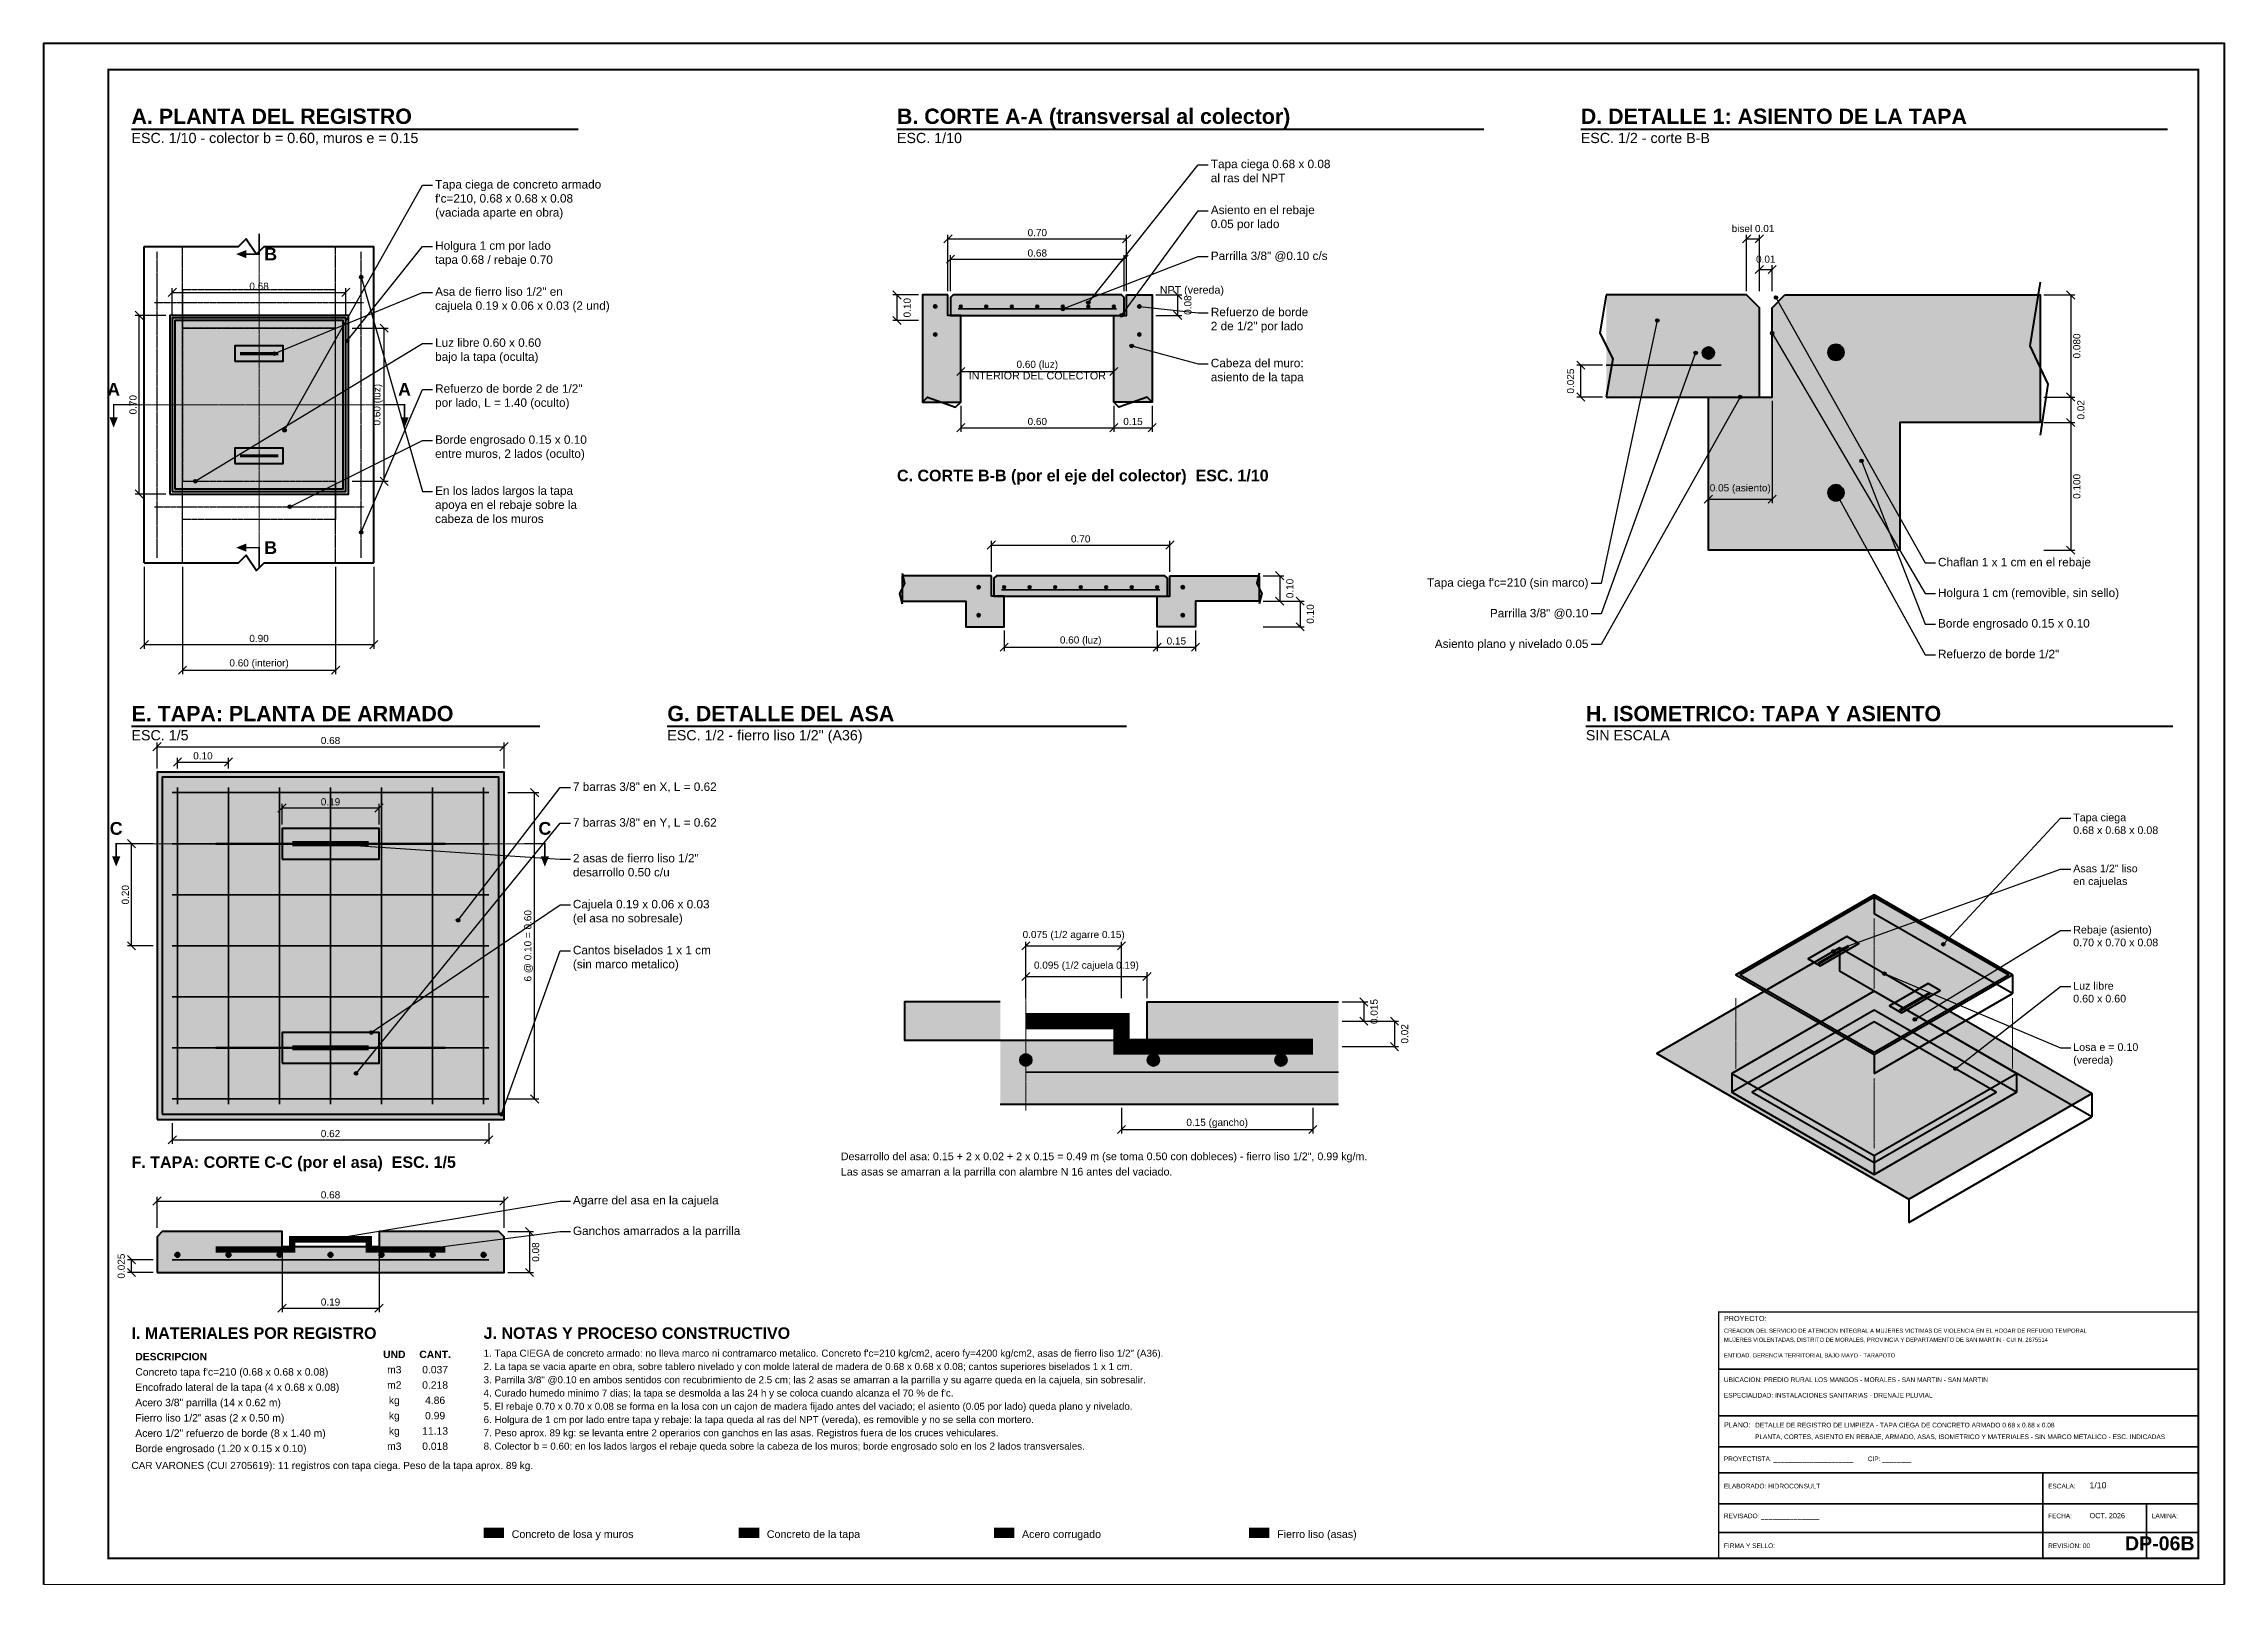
# Paper-space layout 'DP-06B' of a CAD drawing. Header units: metres, sheet in millimetres. Extents: x 0 to 841, y 0 to 594.
# The model-space entities are those that its viewports show. They can reach past a viewport. Long polylines and large blocks are cut down to what shows.
import ezdxf
from ezdxf.enums import TextEntityAlignment as Align

# ---------------------------------------------------------------- set-up
doc = ezdxf.new("R2010")
doc.units = ezdxf.units.M
doc.header["$LTSCALE"] = 0.25
doc.linetypes.add('CENTER', pattern=[5.08, 3.175, -0.635, 0.635, -0.635])
doc.linetypes.add('DASHED', pattern=[1.524, 1.27, -0.254])
for name, color, linetype, lineweight in [('ACERO', 1, 'CONTINUOUS', 35), ('ACERO_LISO', 30, 'Continuous', 40), ('ACERO_OCULTO', 1, 'DASHED', 25), ('CONCRETO', 250, 'CONTINUOUS', 50), ('CONCRETO_ACHURADO', 253, 'Continuous', 13), ('CORTE', 1, 'Continuous', 35), ('COTAS', 94, 'CONTINUOUS', 18), ('EJES', 1, 'CENTER', 18), ('MARCO', 7, 'CONTINUOUS', 50), ('NOTAS_LLAMADA', 30, 'Continuous', 25), ('OCULTO', 8, 'DASHED', 25), ('ROTULO', 7, 'CONTINUOUS', 35), ('TAPA', 8, 'Continuous', 50), ('TEXTO', 7, 'Continuous', 25), ('TITULOS', 160, 'CONTINUOUS', 35)]:
    doc.layers.add(name, color=color, linetype=linetype, lineweight=lineweight)
doc.layers.add('ROTULO-TEXTO', color=7, linetype='CONTINUOUS')
doc.styles.add('ARIAL', font='arial.ttf')
doc.styles.add('ARIALB', font='arialbd.ttf')
doc.styles.get("Standard").update_dxf_attribs({"font": 'arial.ttf'})
doc.styles.add('TITULOS', font='arialbd.ttf')

psp = doc.layouts.new('DP-06B')

msp = doc.modelspace()

# ---------------------------------------------------------------- texts
at = {"layer": 'CORTE', "style": 'ARIALB'}
for p in [(349196.8306, 9281644.9186), (349196.8306, 9281643.787)]:
    msp.add_text('B', height=0.0492, dxfattribs=at).set_placement(p, align=Align.MIDDLE_LEFT)
for s, p in [('A', (349196.25, 9281644.3577)), ('A', (349197.3718, 9281644.3577)), ('C', (349196.2598, 9281642.6652)), ('C', (349197.913, 9281642.6652))]:
    msp.add_text(s, height=0.0492, dxfattribs=at).set_placement(p, align=Align.BOTTOM_CENTER)
at = {"layer": 'COTAS', "color": 7, "attachment_point": 5, "style": 'ARIAL'}
for s, insert, char_height in [('bisel 0.01', (349202.5722, 9281645.017), 0.02755), ('0.70', (349199.8121, 9281645.0012), 0.02755), ('0.68', (349199.8121, 9281644.9225), 0.02755), ('0.01', (349202.6214, 9281644.8989), 0.02755), ('0.68', (349196.8109, 9281644.7946), 0.02755), ('0.60 (luz)', (349199.8121, 9281644.4895), 0.02755), ('0.60', (349199.8121, 9281644.2731), 0.02755), ('0.15', (349200.1811, 9281644.2731), 0.02755), ('0.05 (asiento)', (349202.523, 9281644.0133), 0.027552), ('0.70', (349199.9794, 9281643.8204), 0.02755), ('0.90', (349196.8109, 9281643.4367), 0.02755), ('0.60 (luz)', (349199.9794, 9281643.4268), 0.02755), ('0.15', (349200.3484, 9281643.4268), 0.02755), ('0.60 (interior)', (349196.8109, 9281643.3383), 0.027552), ('0.68', (349197.0864, 9281643.0431), 0.02755), ('0.10', (349196.5944, 9281642.984), 0.02755), ('0.19', (349197.0864, 9281642.8069), 0.02755), ('0.075 (1/2 agarre 0.15)', (349199.9523, 9281642.2913), 0.027552), ('0.095 (1/2 cajuela 0.19)', (349200.0015, 9281642.1732), 0.027552), ('0.15 (gancho)', (349200.5058, 9281641.5671), 0.027552), ('0.62', (349197.0864, 9281641.5277), 0.02755), ('0.68', (349197.0864, 9281641.2915), 0.02755), ('0.19', (349197.0864, 9281640.8783), 0.02755)]:
    msp.add_mtext(s, dxfattribs=dict(at, insert=insert, char_height=char_height))
at = {"layer": 'COTAS', "color": 7, "attachment_point": 5, "rotation": 90, "style": 'ARIAL'}
for s, insert, char_height in [('0.10', (349199.3102, 9281644.7119), 0.02755), ('0.08', (349200.3926, 9281644.7218), 0.02755), ('0.080', (349203.8209, 9281644.5643), 0.02755), ('0.025', (349201.8686, 9281644.429), 0.02755), ('0.70', (349196.3248, 9281644.338), 0.02755), ('0.60 (luz)', (349197.2694, 9281644.338), 0.02755), ('0.02', (349203.8366, 9281644.3183), 0.02755), ('0.100', (349203.8209, 9281644.0231), 0.02755), ('0.10', (349200.7862, 9281643.6295), 0.02755), ('0.10', (349200.865, 9281643.5311), 0.02755), ('0.20', (349196.2953, 9281642.4487), 0.02755), ('6 @ 0.10 = 0.60', (349197.85, 9281642.2519), 0.027552), ('0.015', (349201.111, 9281641.9985), 0.02755), ('0.02', (349201.229, 9281641.9124), 0.02755), ('0.08', (349197.8775, 9281641.0711), 0.02755), ('0.025', (349196.2795, 9281641.017), 0.02755)]:
    msp.add_mtext(s, dxfattribs=dict(at, insert=insert, char_height=char_height))
at = {"layer": 'ROTULO-TEXTO'}
for s, height, p in [('CREACION DEL SERVICIO DE ATENCION INTEGRAL A MUJERES VICTIMAS DE VIOLENCIA EN EL HOGAR DE REFUGIO TEMPORAL', 0.016, (349202.46, 9281640.76)), ('PROYECTO:', 0.02, (349202.46, 9281640.805)), ('MUJERES VIOLENTADAS, DISTRITO DE MORALES, PROVINCIA Y DEPARTAMENTO DE SAN MARTIN - CUI N. 2675514', 0.016, (349202.46, 9281640.725)), ('ENTIDAD: GERENCIA TERRITORIAL BAJO MAYO - TARAPOTO', 0.016, (349202.46, 9281640.665)), ('UBICACION: PREDIO RURAL LOS MANGOS - MORALES - SAN MARTIN - SAN MARTIN', 0.018, (349202.46, 9281640.57)), ('ESPECIALIDAD: INSTALACIONES SANITARIAS - DRENAJE PLUVIAL', 0.018, (349202.46, 9281640.51)), ('PLANO:', 0.02, (349202.46, 9281640.395)), ('DETALLE DE REGISTRO DE LIMPIEZA - TAPA CIEGA DE CONCRETO ARMADO 0.68 x 0.68 x 0.08', 0.018146, (349202.58, 9281640.395)), ('PLANTA, CORTES, ASIENTO EN REBAJE, ARMADO, ASAS, ISOMETRICO Y MATERIALES - SIN MARCO METALICO - ESC. INDICADAS', 0.018, (349202.58, 9281640.35)), ('PROYECTISTA: ______________________        CIP: ________', 0.018, (349202.46, 9281640.265)), ('ELABORADO: HIDROCONSULT', 0.018, (349202.46, 9281640.16)), ('ESCALA:', 0.018, (349203.71, 9281640.16)), ('1/10', 0.024, (349203.87, 9281640.16)), ('REVISADO: ________________', 0.018, (349202.46, 9281640.045)), ('FECHA:', 0.018, (349203.71, 9281640.045)), ('OCT. 2026', 0.02, (349203.87, 9281640.045)), ('LAMINA:', 0.018, (349204.11, 9281640.045)), ('FIRMA Y SELLO:', 0.018, (349202.46, 9281639.93)), ('REVISION: 00', 0.018, (349203.71, 9281639.93))]:
    msp.add_text(s, height=height, dxfattribs=at).set_placement(p)
at = {"layer": 'TEXTO'}
for s, height, style, p in [('NPT (vereda)', 0.02952, 'ARIAL', (349200.2844, 9281644.766)), ('Desarrollo del asa: 0.15 + 2 x 0.02 + 2 x 0.15 = 0.49 m (se toma 0.50 con dobleces) - fierro liso 1/2", 0.99 kg/m.', 0.02952, 'ARIAL', (349199.0544, 9281641.4254)), ('Las asas se amarran a la parrilla con alambre N 16 antes del vaciado.', 0.02952, 'ARIAL', (349199.0544, 9281641.3663)), ('DESCRIPCION', 0.028536, 'ARIALB', (349196.3336, 9281640.6539)), ('1. Tapa CIEGA de concreto armado: no lleva marco ni contramarco metalico. Concreto f\'c=210 kg/cm2, acero fy=4200 kg/cm2, asas de fierro liso 1/2" (A36).', 0.02706, 'ARIAL', (349197.6768, 9281640.6677)), ("Concreto tapa f'c=210 (0.68 x 0.68 x 0.08)", 0.028536, 'ARIAL', (349196.3336, 9281640.5949)), ('3. Parrilla 3/8" @0.10 en ambos sentidos con recubrimiento de 2.5 cm; las 2 asas se amarran a la parrilla y su agarre queda en la cajuela, sin sobresalir.', 0.02706, 'ARIAL', (349197.6768, 9281640.5653)), ('2. La tapa se vacia aparte en obra, sobre tablero nivelado y con molde lateral de madera de 0.68 x 0.68 x 0.08; cantos superiores biselados 1 x 1 cm.', 0.02706, 'ARIAL', (349197.6768, 9281640.6165)), ('Acero 3/8" parrilla (14 x 0.62 m)', 0.028536, 'ARIAL', (349196.3336, 9281640.4768)), ('Encofrado lateral de la tapa (4 x 0.68 x 0.08)', 0.028536, 'ARIAL', (349196.3336, 9281640.5358)), ("4. Curado humedo minimo 7 dias; la tapa se desmolda a las 24 h y se coloca cuando alcanza el 70 % de f'c.", 0.02706, 'ARIAL', (349197.6768, 9281640.5142)), ('5. El rebaje 0.70 x 0.70 x 0.08 se forma en la losa con un cajon de madera fijado antes del vaciado; el asiento (0.05 por lado) queda plano y nivelado.', 0.02706, 'ARIAL', (349197.6768, 9281640.463)), ('Fierro liso 1/2" asas (2 x 0.50 m)', 0.028536, 'ARIAL', (349196.3336, 9281640.4177)), ('6. Holgura de 1 cm por lado entre tapa y rebaje: la tapa queda al ras del NPT (vereda), es removible y no se sella con mortero.', 0.02706, 'ARIAL', (349197.6768, 9281640.4118)), ('Acero 1/2" refuerzo de borde (8 x 1.40 m)', 0.028536, 'ARIAL', (349196.3336, 9281640.3587)), ('Borde engrosado (1.20 x 0.15 x 0.10)', 0.028536, 'ARIAL', (349196.3336, 9281640.2997)), ('8. Colector b = 0.60: en los lados largos el rebaje queda sobre la cabeza de los muros; borde engrosado solo en los 2 lados transversales.', 0.02706, 'ARIAL', (349197.6768, 9281640.3095)), ('7. Peso aprox. 89 kg: se levanta entre 2 operarios con ganchos en las asas. Registros fuera de los cruces vehiculares.', 0.02706, 'ARIAL', (349197.6768, 9281640.3607)), ('CAR VARONES (CUI 2705619): 11 registros con tapa ciega. Peso de la tapa aprox. 89 kg.', 0.027552, 'ARIAL', (349196.3189, 9281640.2347)), ('Concreto de losa y muros', 0.02952, 'ARIAL', (349197.785, 9281639.969)), ('Concreto de la tapa', 0.02952, 'ARIAL', (349198.769, 9281639.969)), ('Acero corrugado', 0.02952, 'ARIAL', (349199.753, 9281639.969)), ('Fierro liso (asas)', 0.02952, 'ARIAL', (349200.737, 9281639.969))]:
    msp.add_text(s, height=height, dxfattribs=dict(at, style=style)).set_placement(p)
for s, height, style, p in [('INTERIOR DEL COLECTOR', 0.02952, 'ARIAL', (349199.8121, 9281644.4266)), ('UND', 0.02854, 'ARIALB', (349197.3324, 9281640.6539)), ('CANT.', 0.02854, 'ARIALB', (349197.4898, 9281640.6539)), ('m3', 0.02854, 'ARIAL', (349197.3324, 9281640.5949)), ('0.037', 0.02854, 'ARIAL', (349197.4898, 9281640.5949)), ('m2', 0.02854, 'ARIAL', (349197.3324, 9281640.5358)), ('kg', 0.02854, 'ARIAL', (349197.3324, 9281640.4768)), ('0.218', 0.02854, 'ARIAL', (349197.4898, 9281640.5358)), ('4.86', 0.02854, 'ARIAL', (349197.4898, 9281640.4768)), ('kg', 0.02854, 'ARIAL', (349197.3324, 9281640.4177)), ('0.99', 0.02854, 'ARIAL', (349197.4898, 9281640.4177)), ('m3', 0.02854, 'ARIAL', (349197.3324, 9281640.2997)), ('kg', 0.02854, 'ARIAL', (349197.3324, 9281640.3587)), ('0.018', 0.02854, 'ARIAL', (349197.4898, 9281640.2997)), ('11.13', 0.02854, 'ARIAL', (349197.4898, 9281640.3587))]:
    msp.add_text(s, height=height, dxfattribs=dict(at, style=style)).set_placement(p, align=Align.BOTTOM_CENTER)
at = {"layer": 'TEXTO', "style": 'ARIAL'}
for s, insert, char_height, width, attachment_point in [('Tapa ciega 0.68 x 0.08\\Pal ras del NPT', (349200.4812, 9281645.2824), 0.032472, 0.5904, 1), ("Tapa ciega de concreto armado\\Pf'c=210, 0.68 x 0.68 x 0.08\\P(vaciada aparte en obra)", (349197.4898, 9281645.2037), 0.032472, 0.7872, 1), ('Asiento en el rebaje\\P0.05 por lado', (349200.4812, 9281645.1053), 0.032472, 0.5904, 1), ('Holgura 1 cm por lado\\Ptapa 0.68 / rebaje 0.70', (349197.4898, 9281644.9676), 0.032472, 0.7872, 1), ('Parrilla 3/8" @0.10 c/s', (349200.4812, 9281644.9282), 0.032472, 0.5904, 1), ('Asa de fierro liso 1/2" en\\Pcajuela 0.19 x 0.06 x 0.03 (2 und)', (349197.4898, 9281644.7904), 0.032472, 0.7872, 1), ('Refuerzo de borde\\P2 de 1/2" por lado', (349200.4812, 9281644.7117), 0.032472, 0.5904, 1), ('Luz libre 0.60 x 0.60\\Pbajo la tapa (oculta)', (349197.4898, 9281644.5936), 0.032472, 0.7872, 1), ('Cabeza del muro:\\Pasiento de la tapa', (349200.4812, 9281644.5149), 0.032472, 0.5904, 1), ('Refuerzo de borde 2 de 1/2"\\Ppor lado, L = 1.40 (oculto)', (349197.4898, 9281644.4165), 0.032472, 0.7872, 1), ('Borde engrosado 0.15 x 0.10\\Pentre muros, 2 lados (oculto)', (349197.4898, 9281644.2197), 0.032472, 0.7872, 1), ('En los lados largos la tapa\\Papoya en el rebaje sobre la\\Pcabeza de los muros', (349197.4898, 9281644.0229), 0.032472, 0.7872, 1), ('Chaflan 1 x 1 cm en el rebaje', (349203.2856, 9281643.7474), 0.032472, 0.7872, 1), ("Tapa ciega f'c=210 (sin marco)", (349201.9375, 9281643.6687), 0.032472, 0.738, 3), ('Holgura 1 cm (removible, sin sello)', (349203.2856, 9281643.6293), 0.032472, 0.7872, 1), ('Parrilla 3/8" @0.10', (349201.9375, 9281643.5506), 0.032472, 0.738, 3), ('Asiento plano y nivelado 0.05', (349201.9375, 9281643.4325), 0.032472, 0.738, 3), ('Borde engrosado 0.15 x 0.10', (349203.2856, 9281643.5112), 0.032472, 0.7872, 1), ('Refuerzo de borde 1/2"', (349203.2856, 9281643.3932), 0.032472, 0.7872, 1), ('7 barras 3/8" en X, L = 0.62', (349198.0212, 9281642.8815), 0.032472, 0.8856, 1), ('Tapa ciega\\P0.68 x 0.68 x 0.08', (349203.8071, 9281642.7616), 0.02952, 0.492, 1), ('7 barras 3/8" en Y, L = 0.62', (349198.0212, 9281642.7437), 0.032472, 0.8856, 1), ('2 asas de fierro liso 1/2"\\Pdesarrollo 0.50 c/u', (349198.0212, 9281642.606), 0.032472, 0.8856, 1), ('Asas 1/2" liso\\Pen cajuelas', (349203.8071, 9281642.5648), 0.02952, 0.492, 1), ('Cajuela 0.19 x 0.06 x 0.03\\P(el asa no sobresale)', (349198.0212, 9281642.4288), 0.032472, 0.8856, 1), ('Rebaje (asiento)\\P0.70 x 0.70 x 0.08', (349203.8071, 9281642.3287), 0.02952, 0.492, 1), ('Cantos biselados 1 x 1 cm\\P(sin marco metalico)', (349198.0212, 9281642.2517), 0.032472, 0.8856, 1), ('Luz libre\\P0.60 x 0.60', (349203.8071, 9281642.1122), 0.02952, 0.492, 1), ('Losa e = 0.10\\P(vereda)', (349203.8071, 9281641.876), 0.02952, 0.492, 1), ('Agarre del asa en la cajuela', (349198.0212, 9281641.2874), 0.032472, 0.7872, 1), ('Ganchos amarrados a la parrilla', (349198.0212, 9281641.1693), 0.032472, 0.7872, 1)]:
    msp.add_mtext(s, dxfattribs=dict(at, insert=insert, char_height=char_height, width=width, attachment_point=attachment_point))
at = {"layer": 'TITULOS'}
for s, height, style, p in [('A. PLANTA DEL REGISTRO', 0.05904, 'ARIALB', (349196.3189, 9281645.4204)), ('B. CORTE A-A (transversal al colector)', 0.05904, 'ARIALB', (349199.2709, 9281645.4204)), ('D. DETALLE 1: ASIENTO DE LA TAPA', 0.05904, 'ARIALB', (349201.908, 9281645.4204)), ('ESC. 1/10 - colector b = 0.60, muros e = 0.15', 0.03936, 'ARIAL', (349196.3189, 9281645.3466)), ('ESC. 1/10', 0.03936, 'ARIAL', (349199.2709, 9281645.3466)), ('ESC. 1/2 - corte B-B', 0.03936, 'ARIAL', (349201.908, 9281645.3466)), ('C. CORTE B-B (por el eje del colector)  ESC. 1/10', 0.04428, 'ARIALB', (349199.2709, 9281644.0428)), ('E. TAPA: PLANTA DE ARMADO', 0.05904, 'ARIALB', (349196.3189, 9281643.1178)), ('G. DETALLE DEL ASA', 0.05904, 'ARIALB', (349198.3853, 9281643.1178)), ('H. ISOMETRICO: TAPA Y ASIENTO', 0.05904, 'ARIALB', (349201.9277, 9281643.1178)), ('ESC. 1/5', 0.03936, 'ARIAL', (349196.3189, 9281643.044)), ('ESC. 1/2 - fierro liso 1/2" (A36)', 0.03936, 'ARIAL', (349198.3853, 9281643.044)), ('SIN ESCALA', 0.03936, 'ARIAL', (349201.9277, 9281643.044)), ('F. TAPA: CORTE C-C (por el asa)  ESC. 1/5', 0.04428, 'ARIALB', (349196.3189, 9281641.3958)), ('I. MATERIALES POR REGISTRO', 0.04428, 'ARIALB', (349196.3189, 9281640.7366)), ('J. NOTAS Y PROCESO CONSTRUCTIVO', 0.04428, 'ARIALB', (349197.6768, 9281640.7366))]:
    msp.add_text(s, height=height, dxfattribs=dict(at, style=style)).set_placement(p)
at = {"layer": 'TITULOS', "style": 'TITULOS'}
msp.add_text('DP-06B', height=0.054, dxfattribs=at).set_placement((349204.275, 9281639.905), align=Align.BOTTOM_RIGHT)

# ---------------------------------------------------------------- blocks, each defined once
blk = doc.blocks.new('_OBLIQUE0')
at = {"color": 0, "linetype": 'BYBLOCK'}
blk.add_line((-0.5, -0.5), (0.5, 0.5), dxfattribs=at)

# ---------------------------------------------------------------- hatches: boundary and pattern name
at = {"layer": 'ACERO'}
h = msp.add_hatch(color=1, dxfattribs=at)
edge = h.paths.add_edge_path()
edge.add_arc((349199.4185, 9281644.7168), 0.00625, 0, 360)
h = msp.add_hatch(color=1, dxfattribs=at)
edge = h.paths.add_edge_path()
edge.add_arc((349199.5169, 9281644.7163), 0.00541, 0, 360)
h = msp.add_hatch(color=1, dxfattribs=at)
edge = h.paths.add_edge_path()
edge.add_arc((349199.6153, 9281644.7163), 0.00541, 0, 360)
h = msp.add_hatch(color=1, dxfattribs=at)
edge = h.paths.add_edge_path()
edge.add_arc((349199.7137, 9281644.7163), 0.00541, 0, 360)
h = msp.add_hatch(color=1, dxfattribs=at)
edge = h.paths.add_edge_path()
edge.add_arc((349199.8121, 9281644.7163), 0.00541, 0, 360)
h = msp.add_hatch(color=1, dxfattribs=at)
edge = h.paths.add_edge_path()
edge.add_arc((349199.9105, 9281644.7163), 0.00541, 0, 360)
h = msp.add_hatch(color=1, dxfattribs=at)
edge = h.paths.add_edge_path()
edge.add_arc((349200.0089, 9281644.7163), 0.00541, 0, 360)
h = msp.add_hatch(color=1, dxfattribs=at)
edge = h.paths.add_edge_path()
edge.add_arc((349200.1073, 9281644.7163), 0.00541, 0, 360)
h = msp.add_hatch(color=1, dxfattribs=at)
edge = h.paths.add_edge_path()
edge.add_arc((349200.2057, 9281644.7168), 0.00625, 0, 360)
h = msp.add_hatch(color=1, dxfattribs=at)
edge = h.paths.add_edge_path()
edge.add_arc((349199.4185, 9281644.6086), 0.00625, 0, 360)
h = msp.add_hatch(color=1, dxfattribs=at)
edge = h.paths.add_edge_path()
edge.add_arc((349200.2057, 9281644.6086), 0.00625, 0, 360)
h = msp.add_hatch(color=1, dxfattribs=at)
edge = h.paths.add_edge_path()
edge.add_arc((349202.4, 9281644.5373), 0.0234, 0, 360)
h = msp.add_hatch(color=1, dxfattribs=at)
edge = h.paths.add_edge_path()
edge.add_arc((349202.892, 9281644.5397), 0.0312, 0, 360)
h = msp.add_hatch(color=1, dxfattribs=at)
edge = h.paths.add_edge_path()
edge.add_arc((349202.892, 9281643.9985), 0.0312, 0, 360)
h = msp.add_hatch(color=1, dxfattribs=at)
edge = h.paths.add_edge_path()
edge.add_arc((349199.5858, 9281643.6344), 0.00625, 0, 360)
h = msp.add_hatch(color=1, dxfattribs=at)
edge = h.paths.add_edge_path()
edge.add_arc((349199.6842, 9281643.6339), 0.00541, 0, 360)
h = msp.add_hatch(color=1, dxfattribs=at)
edge = h.paths.add_edge_path()
edge.add_arc((349199.7826, 9281643.6339), 0.00541, 0, 360)
h = msp.add_hatch(color=1, dxfattribs=at)
edge = h.paths.add_edge_path()
edge.add_arc((349199.881, 9281643.6339), 0.00541, 0, 360)
h = msp.add_hatch(color=1, dxfattribs=at)
edge = h.paths.add_edge_path()
edge.add_arc((349199.9794, 9281643.6339), 0.00541, 0, 360)
h = msp.add_hatch(color=1, dxfattribs=at)
edge = h.paths.add_edge_path()
edge.add_arc((349200.0778, 9281643.6339), 0.00541, 0, 360)
h = msp.add_hatch(color=1, dxfattribs=at)
edge = h.paths.add_edge_path()
edge.add_arc((349200.1762, 9281643.6339), 0.00541, 0, 360)
h = msp.add_hatch(color=1, dxfattribs=at)
edge = h.paths.add_edge_path()
edge.add_arc((349200.2746, 9281643.6339), 0.00541, 0, 360)
h = msp.add_hatch(color=1, dxfattribs=at)
edge = h.paths.add_edge_path()
edge.add_arc((349200.373, 9281643.6344), 0.00625, 0, 360)
h = msp.add_hatch(color=1, dxfattribs=at)
edge = h.paths.add_edge_path()
edge.add_arc((349199.5858, 9281643.5262), 0.00625, 0, 360)
h = msp.add_hatch(color=1, dxfattribs=at)
edge = h.paths.add_edge_path()
edge.add_arc((349200.373, 9281643.5262), 0.00625, 0, 360)
h = msp.add_hatch(color=1, dxfattribs=at)
edge = h.paths.add_edge_path()
edge.add_arc((349199.7678, 9281641.8116), 0.0234, 0, 360)
h = msp.add_hatch(color=1, dxfattribs=at)
edge = h.paths.add_edge_path()
edge.add_arc((349200.2598, 9281641.8116), 0.0234, 0, 360)
h = msp.add_hatch(color=1, dxfattribs=at)
edge = h.paths.add_edge_path()
edge.add_arc((349200.7518, 9281641.8116), 0.0234, 0, 360)
h = msp.add_hatch(color=1, dxfattribs=at)
edge = h.paths.add_edge_path()
edge.add_arc((349196.496, 9281641.0603), 0.00937, 0, 360)
h = msp.add_hatch(color=1, dxfattribs=at)
edge = h.paths.add_edge_path()
edge.add_arc((349196.6928, 9281641.0603), 0.00937, 0, 360)
h = msp.add_hatch(color=1, dxfattribs=at)
edge = h.paths.add_edge_path()
edge.add_arc((349196.8896, 9281641.0603), 0.00937, 0, 360)
h = msp.add_hatch(color=1, dxfattribs=at)
edge = h.paths.add_edge_path()
edge.add_arc((349197.0864, 9281641.0603), 0.00937, 0, 360)
h = msp.add_hatch(color=1, dxfattribs=at)
edge = h.paths.add_edge_path()
edge.add_arc((349197.2832, 9281641.0603), 0.00937, 0, 360)
h = msp.add_hatch(color=1, dxfattribs=at)
edge = h.paths.add_edge_path()
edge.add_arc((349197.48, 9281641.0603), 0.00937, 0, 360)
h = msp.add_hatch(color=1, dxfattribs=at)
edge = h.paths.add_edge_path()
edge.add_arc((349197.6768, 9281641.0603), 0.00937, 0, 360)
at = {"layer": 'CONCRETO_ACHURADO'}
for color, points in [(254, [(349199.4677, 9281644.7611), (349199.3693, 9281644.7611), (349199.3693, 9281644.3478), (349199.5169, 9281644.3478), (349199.5169, 9281644.6824), (349199.4677, 9281644.6824)]), (253, [(349199.4775, 9281644.6824), (349200.1466, 9281644.6824), (349200.1466, 9281644.7513), (349200.1368, 9281644.7611), (349199.4874, 9281644.7611), (349199.4775, 9281644.7513)]), (254, [(349200.1565, 9281644.7611), (349200.2549, 9281644.7611), (349200.2549, 9281644.3478), (349200.1073, 9281644.3478), (349200.1073, 9281644.6824), (349200.1565, 9281644.6824)]), (253, [(349202.0064, 9281644.3675), (349202.5968, 9281644.3675), (349202.5968, 9281644.7119), (349202.5476, 9281644.7611), (349202.0064, 9281644.7611)]), (254, [(349202.6952, 9281644.7611), (349203.6792, 9281644.7611), (349203.6792, 9281644.2691), (349203.138, 9281644.2691), (349203.138, 9281643.7771), (349202.4, 9281643.7771), (349202.4, 9281644.3675), (349202.646, 9281644.3675), (349202.646, 9281644.7119)]), (253, [(349196.4763, 9281644.0034), (349197.1454, 9281644.0034), (349197.1454, 9281644.6726), (349196.4763, 9281644.6726)]), (254, [(349199.635, 9281643.6787), (349199.2906, 9281643.6787), (349199.2906, 9281643.5803), (349199.5366, 9281643.5803), (349199.5366, 9281643.4819), (349199.6842, 9281643.4819), (349199.6842, 9281643.6), (349199.635, 9281643.6)]), (253, [(349199.6448, 9281643.6), (349200.3139, 9281643.6), (349200.3139, 9281643.6689), (349200.3041, 9281643.6787), (349199.6546, 9281643.6787), (349199.6448, 9281643.6689)]), (254, [(349200.3238, 9281643.6787), (349200.6682, 9281643.6787), (349200.6682, 9281643.5803), (349200.4222, 9281643.5803), (349200.4222, 9281643.4819), (349200.2746, 9281643.4819), (349200.2746, 9281643.6), (349200.3238, 9281643.6)]), (253, [(349196.4173, 9281641.5828), (349197.7555, 9281641.5828), (349197.7555, 9281642.921), (349196.4173, 9281642.921)]), (253, [(349203.0396, 9281641.8323), (349203.5727, 9281642.1401), (349203.0396, 9281642.4479), (349202.5065, 9281642.1401)]), (254, [(349203.1729, 9281641.2756), (349203.8785, 9281641.683), (349202.9063, 9281642.2442), (349202.2007, 9281641.8369)]), (253, [(349199.6694, 9281642.0354), (349199.3004, 9281642.0354), (349199.3004, 9281641.8878), (349200.2352, 9281641.8878), (349200.2352, 9281642.0354), (349200.9732, 9281642.0354), (349200.9732, 9281641.6418), (349199.6694, 9281641.6418)]), (252, [(349203.0396, 9281641.4431), (349203.5884, 9281641.7599), (349203.0396, 9281642.0768), (349202.4908, 9281641.7599)]), (253, [(349196.4173, 9281640.9924), (349197.7555, 9281640.9924), (349197.7555, 9281641.1302), (349197.7358, 9281641.1498), (349197.2734, 9281641.1498), (349197.2734, 9281641.0908), (349196.8994, 9281641.0908), (349196.8994, 9281641.1498), (349196.437, 9281641.1498), (349196.4173, 9281641.1302)])]:
    msp.add_hatch(color=color, dxfattribs=at).paths.add_polyline_path(points)
at = {"layer": 'NOTAS_LLAMADA'}
h = msp.add_hatch(color=30, dxfattribs=at)
edge = h.paths.add_edge_path()
edge.add_arc((349197.2045, 9281644.83), 0.00689, 0, 360)
h = msp.add_hatch(color=30, dxfattribs=at)
edge = h.paths.add_edge_path()
edge.add_arc((349199.9105, 9281644.707), 0.00689, 0, 360)
h = msp.add_hatch(color=30, dxfattribs=at)
edge = h.paths.add_edge_path()
edge.add_arc((349200.0089, 9281644.7316), 0.00689, 0, 360)
h = msp.add_hatch(color=30, dxfattribs=at)
edge = h.paths.add_edge_path()
edge.add_arc((349200.2057, 9281644.7168), 0.00689, 0, 360)
h = msp.add_hatch(color=30, dxfattribs=at)
edge = h.paths.add_edge_path()
edge.add_arc((349202.6608, 9281644.7513), 0.00689, 0, 360)
h = msp.add_hatch(color=30, dxfattribs=at)
edge = h.paths.add_edge_path()
edge.add_arc((349200.1368, 9281644.6824), 0.00689, 0, 360)
h = msp.add_hatch(color=30, dxfattribs=at)
edge = h.paths.add_edge_path()
edge.add_arc((349202.2032, 9281644.6627), 0.00689, 0, 360)
h = msp.add_hatch(color=30, dxfattribs=at)
edge = h.paths.add_edge_path()
edge.add_arc((349202.646, 9281644.6135), 0.00689, 0, 360)
h = msp.add_hatch(color=30, dxfattribs=at)
edge = h.paths.add_edge_path()
edge.add_arc((349196.8699, 9281644.5348), 0.00689, 0, 360)
h = msp.add_hatch(color=30, dxfattribs=at)
edge = h.paths.add_edge_path()
edge.add_arc((349197.1504, 9281644.584), 0.00689, 0, 360)
h = msp.add_hatch(color=30, dxfattribs=at)
edge = h.paths.add_edge_path()
edge.add_arc((349200.1762, 9281644.5643), 0.00689, 0, 360)
h = msp.add_hatch(color=30, dxfattribs=at)
edge = h.paths.add_edge_path()
edge.add_arc((349202.3508, 9281644.5373), 0.00689, 0, 360)
h = msp.add_hatch(color=30, dxfattribs=at)
edge = h.paths.add_edge_path()
edge.add_arc((349202.523, 9281644.3675), 0.00689, 0, 360)
h = msp.add_hatch(color=30, dxfattribs=at)
edge = h.paths.add_edge_path()
edge.add_arc((349196.9093, 9281644.2396), 0.00689, 0, 360)
h = msp.add_hatch(color=30, dxfattribs=at)
edge = h.paths.add_edge_path()
edge.add_arc((349202.9904, 9281644.1215), 0.00689, 0, 360)
h = msp.add_hatch(color=30, dxfattribs=at)
edge = h.paths.add_edge_path()
edge.add_arc((349196.5649, 9281644.0428), 0.00689, 0, 360)
h = msp.add_hatch(color=30, dxfattribs=at)
edge = h.paths.add_edge_path()
edge.add_arc((349196.929, 9281643.9444), 0.00689, 0, 360)
h = msp.add_hatch(color=30, dxfattribs=at)
edge = h.paths.add_edge_path()
edge.add_arc((349202.892, 9281643.9985), 0.00689, 0, 360)
h = msp.add_hatch(color=30, dxfattribs=at)
edge = h.paths.add_edge_path()
edge.add_arc((349197.2045, 9281643.846), 0.00689, 0, 360)
h = msp.add_hatch(color=30, dxfattribs=at)
edge = h.paths.add_edge_path()
edge.add_arc((349197.0864, 9281642.6455), 0.00689, 0, 360)
h = msp.add_hatch(color=30, dxfattribs=at)
edge = h.paths.add_edge_path()
edge.add_arc((349197.5784, 9281642.3503), 0.00689, 0, 360)
h = msp.add_hatch(color=30, dxfattribs=at)
edge = h.paths.add_edge_path()
edge.add_arc((349203.3062, 9281642.2578), 0.00689, 0, 360)
h = msp.add_hatch(color=30, dxfattribs=at)
edge = h.paths.add_edge_path()
edge.add_arc((349202.8828, 9281642.2307), 0.00689, 0, 360)
h = msp.add_hatch(color=30, dxfattribs=at)
edge = h.paths.add_edge_path()
edge.add_arc((349203.0788, 9281642.1447), 0.00689, 0, 360)
h = msp.add_hatch(color=30, dxfattribs=at)
edge = h.paths.add_edge_path()
edge.add_arc((349197.2438, 9281641.9174), 0.00689, 0, 360)
h = msp.add_hatch(color=30, dxfattribs=at)
edge = h.paths.add_edge_path()
edge.add_arc((349203.1964, 9281641.9681), 0.00689, 0, 360)
h = msp.add_hatch(color=30, dxfattribs=at)
edge = h.paths.add_edge_path()
edge.add_arc((349197.1848, 9281641.7599), 0.00689, 0, 360)
h = msp.add_hatch(color=30, dxfattribs=at)
edge = h.paths.add_edge_path()
edge.add_arc((349203.3532, 9281641.778), 0.00689, 0, 360)
h = msp.add_hatch(color=30, dxfattribs=at)
edge = h.paths.add_edge_path()
edge.add_arc((349197.7457, 9281641.6025), 0.00689, 0, 360)
h = msp.add_hatch(color=30, dxfattribs=at)
edge = h.paths.add_edge_path()
edge.add_arc((349197.0864, 9281641.1203), 0.00689, 0, 360)
h = msp.add_hatch(color=30, dxfattribs=at)
edge = h.paths.add_edge_path()
edge.add_arc((349197.4308, 9281641.081), 0.00689, 0, 360)
at = {"layer": 'TEXTO'}
for color, points in [(254, [(349197.6768, 9281639.969), (349197.7555, 9281639.969), (349197.7555, 9281640.0084), (349197.6768, 9281640.0084)]), (253, [(349198.6608, 9281639.969), (349198.7395, 9281639.969), (349198.7395, 9281640.0084), (349198.6608, 9281640.0084)]), (1, [(349199.6448, 9281639.969), (349199.7235, 9281639.969), (349199.7235, 9281640.0084), (349199.6448, 9281640.0084)]), (30, [(349200.6288, 9281639.969), (349200.7075, 9281639.969), (349200.7075, 9281640.0084), (349200.6288, 9281640.0084)])]:
    msp.add_hatch(color=color, dxfattribs=at).paths.add_polyline_path(points)

# ---------------------------------------------------------------- linework, layer by layer
at = {"color": 94}
for p, q in [((349199.4677, 9281644.7759), (349199.4677, 9281644.9933)), ((349199.4677, 9281644.9776), (349200.1565, 9281644.9776)), ((349200.1565, 9281644.7759), (349200.1565, 9281644.9933)), ((349202.5476, 9281644.7759), (349202.5476, 9281644.9933)), ((349202.5476, 9281644.9776), (349202.5968, 9281644.9776)), ((349202.5968, 9281644.7759), (349202.5968, 9281644.9933)), ((349199.4775, 9281644.7759), (349199.4775, 9281644.9146)), ((349199.4775, 9281644.8989), (349200.1466, 9281644.8989)), ((349200.1466, 9281644.7759), (349200.1466, 9281644.9146)), ((349202.5968, 9281644.7759), (349202.5968, 9281644.8753)), ((349202.646, 9281644.7759), (349202.646, 9281644.8753)), ((349196.4763, 9281644.6873), (349196.4763, 9281644.7867)), ((349197.1454, 9281644.6873), (349197.1454, 9281644.7867)), ((349202.5968, 9281644.8595), (349202.646, 9281644.8595)), ((349196.4763, 9281644.771), (349197.1454, 9281644.771)), ((349199.3545, 9281644.7611), (349199.2551, 9281644.7611)), ((349199.2709, 9281644.7611), (349199.2709, 9281644.6627)), ((349200.2696, 9281644.7611), (349200.369, 9281644.7611)), ((349200.3533, 9281644.7611), (349200.3533, 9281644.6824)), ((349203.694, 9281644.7611), (349203.813, 9281644.7611)), ((349203.7973, 9281644.7611), (349203.7973, 9281644.3675)), ((349196.4517, 9281644.6824), (349196.3327, 9281644.6824)), ((349196.3484, 9281643.9936), (349196.3484, 9281644.6824)), ((349197.17, 9281644.6332), (349197.3088, 9281644.6332)), ((349197.293, 9281644.0428), (349197.293, 9281644.6332)), ((349199.3545, 9281644.6627), (349199.2551, 9281644.6627)), ((349200.2696, 9281644.6824), (349200.369, 9281644.6824)), ((349199.5169, 9281644.5299), (349199.5169, 9281644.4502)), ((349200.1073, 9281644.5299), (349200.1073, 9281644.4502)), ((349199.5169, 9281644.4659), (349200.1073, 9281644.4659)), ((349201.9916, 9281644.4905), (349201.8923, 9281644.4905)), ((349201.908, 9281644.3675), (349201.908, 9281644.4905)), ((349201.9916, 9281644.3675), (349201.8923, 9281644.3675)), ((349203.694, 9281644.3675), (349203.813, 9281644.3675)), ((349203.694, 9281644.3675), (349203.813, 9281644.3675)), ((349203.7973, 9281644.3675), (349203.7973, 9281644.2691)), ((349199.5169, 9281644.3331), (349199.5169, 9281644.2337)), ((349200.1073, 9281644.3331), (349200.1073, 9281644.2337)), ((349200.1073, 9281644.3331), (349200.1073, 9281644.2337)), ((349200.2549, 9281644.3331), (349200.2549, 9281644.2337)), ((349202.4, 9281644.3528), (349202.4, 9281643.9582)), ((349202.646, 9281644.3528), (349202.646, 9281643.9582)), ((349199.5169, 9281644.2494), (349200.1073, 9281644.2494)), ((349200.1073, 9281644.2494), (349200.2549, 9281644.2494)), ((349203.694, 9281644.2691), (349203.813, 9281644.2691)), ((349203.694, 9281644.2691), (349203.813, 9281644.2691)), ((349203.7973, 9281644.2691), (349203.7973, 9281643.7771)), ((349197.17, 9281644.0428), (349197.3088, 9281644.0428)), ((349196.4517, 9281643.9936), (349196.3327, 9281643.9936)), ((349202.4, 9281643.9739), (349202.646, 9281643.9739)), ((349199.635, 9281643.6935), (349199.635, 9281643.8125)), ((349199.635, 9281643.7968), (349200.3238, 9281643.7968)), ((349200.3238, 9281643.6935), (349200.3238, 9281643.8125)), ((349203.694, 9281643.7771), (349203.813, 9281643.7771)), ((349196.3681, 9281643.7132), (349196.3681, 9281643.3973)), ((349196.5157, 9281643.7132), (349196.5157, 9281643.2989)), ((349197.1061, 9281643.7132), (349197.1061, 9281643.2989)), ((349197.2537, 9281643.7132), (349197.2537, 9281643.3973)), ((349200.6829, 9281643.6787), (349200.7626, 9281643.6787)), ((349200.7469, 9281643.6787), (349200.7469, 9281643.5803)), ((349200.6829, 9281643.5803), (349200.7626, 9281643.5803)), ((349200.6829, 9281643.5803), (349200.8413, 9281643.5803)), ((349200.8256, 9281643.5803), (349200.8256, 9281643.4819)), ((349199.6842, 9281643.4672), (349199.6842, 9281643.3875)), ((349200.2746, 9281643.4672), (349200.2746, 9281643.3875)), ((349200.2746, 9281643.4672), (349200.2746, 9281643.3875)), ((349200.4222, 9281643.4672), (349200.4222, 9281643.3875)), ((349200.6829, 9281643.4819), (349200.8413, 9281643.4819)), ((349196.3681, 9281643.413), (349197.2537, 9281643.413)), ((349199.6842, 9281643.4032), (349200.2746, 9281643.4032)), ((349200.2746, 9281643.4032), (349200.4222, 9281643.4032)), ((349196.5157, 9281643.3146), (349197.1061, 9281643.3146)), ((349196.4173, 9281642.9358), (349196.4173, 9281643.0352)), ((349196.4173, 9281643.0194), (349197.7555, 9281643.0194)), ((349197.7555, 9281642.9358), (349197.7555, 9281643.0352)), ((349196.496, 9281642.9358), (349196.496, 9281642.9761)), ((349196.496, 9281642.9604), (349196.6928, 9281642.9604)), ((349196.6928, 9281642.9358), (349196.6928, 9281642.9761)), ((349196.8994, 9281642.7193), (349196.8994, 9281642.799)), ((349196.8994, 9281642.7833), (349197.2734, 9281642.7833)), ((349197.2734, 9281642.7193), (349197.2734, 9281642.799)), ((349197.7703, 9281642.8423), (349197.8893, 9281642.8423)), ((349197.8736, 9281641.6615), (349197.8736, 9281642.8423)), ((349196.4025, 9281642.6455), (349196.3031, 9281642.6455)), ((349196.3189, 9281642.2519), (349196.3189, 9281642.6455)), ((349199.7678, 9281642.0502), (349199.7678, 9281642.2677)), ((349200.1368, 9281642.0502), (349200.1368, 9281642.2677)), ((349196.4025, 9281642.2519), (349196.3031, 9281642.2519)), ((349199.7678, 9281642.2519), (349200.1368, 9281642.2519)), ((349199.7678, 9281642.0502), (349199.7678, 9281642.1496)), ((349199.7678, 9281642.1338), (349200.2352, 9281642.1338)), ((349200.2352, 9281642.0502), (349200.2352, 9281642.1496)), ((349200.988, 9281642.0354), (349201.0873, 9281642.0354)), ((349201.0716, 9281642.0354), (349201.0716, 9281641.9616)), ((349200.988, 9281641.9616), (349201.0873, 9281641.9616)), ((349200.988, 9281641.9616), (349201.2054, 9281641.9616)), ((349201.1897, 9281641.9616), (349201.1897, 9281641.8632)), ((349200.988, 9281641.8632), (349201.2054, 9281641.8632)), ((349197.7703, 9281641.6615), (349197.8893, 9281641.6615)), ((349200.1368, 9281641.6271), (349200.1368, 9281641.5277)), ((349200.8748, 9281641.6271), (349200.8748, 9281641.5277)), ((349196.4763, 9281641.568), (349196.4763, 9281641.4883)), ((349196.4763, 9281641.5041), (349197.6965, 9281641.5041)), ((349197.6965, 9281641.568), (349197.6965, 9281641.4883)), ((349200.1368, 9281641.5434), (349200.8748, 9281641.5434)), ((349196.4173, 9281641.1646), (349196.4173, 9281641.2837)), ((349196.4173, 9281641.2679), (349197.7555, 9281641.2679)), ((349197.7555, 9281641.1646), (349197.7555, 9281641.2837)), ((349197.7703, 9281641.1498), (349197.8697, 9281641.1498)), ((349197.8539, 9281641.1498), (349197.8539, 9281640.9924)), ((349196.4025, 9281641.0416), (349196.3031, 9281641.0416)), ((349196.3189, 9281640.9924), (349196.3189, 9281641.0416)), ((349196.8994, 9281641.076), (349196.8994, 9281640.8389)), ((349197.2734, 9281641.076), (349197.2734, 9281640.8389)), ((349196.4025, 9281640.9924), (349196.3031, 9281640.9924)), ((349197.7703, 9281640.9924), (349197.8697, 9281640.9924)), ((349196.8994, 9281640.8546), (349197.2734, 9281640.8546))]:
    msp.add_line(p, q, dxfattribs=at)
at = {"layer": 'ACERO'}
for p, q in [((349199.507, 9281644.707), (349200.1171, 9281644.707)), ((349202.0064, 9281644.4905), (349202.4492, 9281644.4905)), ((349199.6743, 9281643.6246), (349200.2844, 9281643.6246)), ((349196.496, 9281641.6418), (349196.496, 9281642.862)), ((349196.6928, 9281641.6418), (349196.6928, 9281642.862)), ((349196.8896, 9281641.6418), (349196.8896, 9281642.862)), ((349197.0864, 9281641.6418), (349197.0864, 9281642.862)), ((349197.2832, 9281641.6418), (349197.2832, 9281642.862)), ((349197.48, 9281641.6418), (349197.48, 9281642.862)), ((349197.6768, 9281641.6418), (349197.6768, 9281642.862)), ((349196.4763, 9281642.8423), (349197.6965, 9281642.8423)), ((349196.4763, 9281642.6455), (349197.6965, 9281642.6455)), ((349196.4763, 9281642.4487), (349197.6965, 9281642.4487)), ((349196.4763, 9281642.2519), (349197.6965, 9281642.2519)), ((349196.4763, 9281642.0551), (349197.6965, 9281642.0551)), ((349196.4763, 9281641.8583), (349197.6965, 9281641.8583)), ((349199.7678, 9281641.7648), (349200.9732, 9281641.7648)), ((349196.4763, 9281641.6615), (349197.6965, 9281641.6615)), ((349196.4763, 9281641.0416), (349197.6965, 9281641.0416))]:
    msp.add_line(p, q, dxfattribs=at)
for centre, radius in [((349199.4185, 9281644.7168), 0.00625), ((349199.5169, 9281644.7163), 0.00541), ((349199.6153, 9281644.7163), 0.00541), ((349199.7137, 9281644.7163), 0.00541), ((349199.8121, 9281644.7163), 0.00541), ((349199.9105, 9281644.7163), 0.00541), ((349200.0089, 9281644.7163), 0.00541), ((349200.1073, 9281644.7163), 0.00541), ((349200.2057, 9281644.7168), 0.00625), ((349199.4185, 9281644.6086), 0.00625), ((349200.2057, 9281644.6086), 0.00625), ((349202.4, 9281644.5373), 0.0234), ((349202.892, 9281644.5397), 0.0312), ((349202.892, 9281643.9985), 0.0312), ((349199.5858, 9281643.6344), 0.00625), ((349199.6842, 9281643.6339), 0.00541), ((349199.7826, 9281643.6339), 0.00541), ((349199.881, 9281643.6339), 0.00541), ((349199.9794, 9281643.6339), 0.00541), ((349200.0778, 9281643.6339), 0.00541), ((349200.1762, 9281643.6339), 0.00541), ((349200.2746, 9281643.6339), 0.00541), ((349200.373, 9281643.6344), 0.00625), ((349199.5858, 9281643.5262), 0.00625), ((349200.373, 9281643.5262), 0.00625), ((349199.7678, 9281641.8116), 0.0234), ((349200.2598, 9281641.8116), 0.0234), ((349200.7518, 9281641.8116), 0.0234), ((349196.496, 9281641.0603), 0.00937), ((349196.6928, 9281641.0603), 0.00937), ((349196.8896, 9281641.0603), 0.00937), ((349197.0864, 9281641.0603), 0.00937), ((349197.2832, 9281641.0603), 0.00937), ((349197.48, 9281641.0603), 0.00937), ((349197.6768, 9281641.0603), 0.00937)]:
    msp.add_circle(centre, radius, dxfattribs=at)
at = {"layer": 'ACERO_LISO'}
for points, const_width in [([(349196.7371, 9281644.5348), (349196.8847, 9281644.5348)], 0.0118), ([(349196.7371, 9281644.1412), (349196.8847, 9281644.1412)], 0.0118), ([(349196.6436, 9281642.6455), (349196.9388, 9281642.6455)], 0.00886), ([(349196.9388, 9281642.6455), (349197.234, 9281642.6455)], 0.0197), ([(349197.234, 9281642.6455), (349197.5292, 9281642.6455)], 0.00886), ([(349202.824, 9281642.1831), (349202.9416, 9281642.251)], 0.0118), ([(349203.1376, 9281642.0021), (349203.2552, 9281642.07)], 0.0118), ([(349199.7678, 9281641.9616), (349200.1368, 9281641.9616), (349200.1368, 9281641.8632), (349200.8748, 9281641.8632)], 0.0625), ([(349196.6436, 9281641.8583), (349196.9388, 9281641.8583)], 0.00886), ([(349196.9388, 9281641.8583), (349197.234, 9281641.8583)], 0.0197), ([(349197.234, 9281641.8583), (349197.5292, 9281641.8583)], 0.00886), ([(349196.6436, 9281641.081), (349196.9388, 9281641.081), (349196.9388, 9281641.1203), (349197.234, 9281641.1203), (349197.234, 9281641.081), (349197.5292, 9281641.081)], 0.025)]:
    msp.add_lwpolyline(points, dxfattribs=dict(at, const_width=const_width))
at = {"layer": 'ACERO_OCULTO'}
for p, q in [((349196.4173, 9281643.7476), (349196.4173, 9281644.9284)), ((349197.2045, 9281643.7476), (349197.2045, 9281644.9284)), ((349196.4074, 9281644.7316), (349197.2143, 9281644.7316)), ((349196.4074, 9281643.9444), (349197.2143, 9281643.9444))]:
    msp.add_line(p, q, dxfattribs=at)
at = {"layer": 'CONCRETO'}
for p, q in [((349196.3681, 9281643.7279), (349196.3681, 9281644.9481)), ((349197.2537, 9281643.7279), (349197.2537, 9281644.9481)), ((349202.9063, 9281642.2442), (349202.9063, 9281642.1537)), ((349203.8785, 9281641.5924), (349202.9063, 9281642.1537)), ((349202.4908, 9281641.7599), (349202.4908, 9281641.6875)), ((349203.5884, 9281641.7599), (349203.5884, 9281641.6875)), ((349203.8785, 9281641.683), (349203.8785, 9281641.5924)), ((349203.1729, 9281641.1851), (349203.8785, 9281641.5924)), ((349203.0396, 9281641.4431), (349203.0396, 9281641.3706)), ((349203.1729, 9281641.2756), (349203.1729, 9281641.1851))]:
    msp.add_line(p, q, dxfattribs=at)
for points in [[(349196.3681, 9281644.9481), (349196.7322, 9281644.9481), (349196.7617, 9281644.9776), (349196.801, 9281644.9186), (349196.8306, 9281644.9481), (349197.2537, 9281644.9481)], [(349203.6792, 9281644.8103), (349203.6398, 9281644.5643), (349203.7087, 9281644.4167), (349203.6792, 9281644.2199)], [(349199.3693, 9281644.3478), (349199.389, 9281644.3675), (349199.4972, 9281644.3282), (349199.5169, 9281644.3478)], [(349200.2549, 9281644.3478), (349200.2352, 9281644.3675), (349200.127, 9281644.3282), (349200.1073, 9281644.3478)], [(349196.3681, 9281643.7279), (349196.7322, 9281643.7279), (349196.7617, 9281643.7574), (349196.801, 9281643.6984), (349196.8306, 9281643.7279), (349197.2537, 9281643.7279)], [(349199.2906, 9281643.6886), (349199.3004, 9281643.6492), (349199.2807, 9281643.6098), (349199.2906, 9281643.5705)], [(349200.6682, 9281643.6886), (349200.6583, 9281643.6492), (349200.678, 9281643.6098), (349200.6682, 9281643.5705)]]:
    msp.add_lwpolyline(points, dxfattribs=at)
for points in [[(349199.4677, 9281644.7611), (349199.3693, 9281644.7611), (349199.3693, 9281644.3478), (349199.5169, 9281644.3478), (349199.5169, 9281644.6824), (349199.4677, 9281644.6824)], [(349200.1565, 9281644.7611), (349200.2549, 9281644.7611), (349200.2549, 9281644.3478), (349200.1073, 9281644.3478), (349200.1073, 9281644.6824), (349200.1565, 9281644.6824)], [(349202.6952, 9281644.7611), (349203.6792, 9281644.7611), (349203.6792, 9281644.2691), (349203.138, 9281644.2691), (349203.138, 9281643.7771), (349202.4, 9281643.7771), (349202.4, 9281644.3675), (349202.646, 9281644.3675), (349202.646, 9281644.7119)], [(349196.4665, 9281643.9936), (349197.1553, 9281643.9936), (349197.1553, 9281644.6824), (349196.4665, 9281644.6824)], [(349196.7174, 9281644.5053), (349196.9044, 9281644.5053), (349196.9044, 9281644.5643), (349196.7174, 9281644.5643)], [(349196.7174, 9281644.1117), (349196.9044, 9281644.1117), (349196.9044, 9281644.1707), (349196.7174, 9281644.1707)], [(349199.635, 9281643.6787), (349199.2906, 9281643.6787), (349199.2906, 9281643.5803), (349199.5366, 9281643.5803), (349199.5366, 9281643.4819), (349199.6842, 9281643.4819), (349199.6842, 9281643.6), (349199.635, 9281643.6)], [(349200.3238, 9281643.6787), (349200.6682, 9281643.6787), (349200.6682, 9281643.5803), (349200.4222, 9281643.5803), (349200.4222, 9281643.4819), (349200.2746, 9281643.4819), (349200.2746, 9281643.6), (349200.3238, 9281643.6)], [(349196.8994, 9281642.5865), (349197.2734, 9281642.5865), (349197.2734, 9281642.7046), (349196.8994, 9281642.7046)], [(349202.8318, 9281642.1741), (349202.9808, 9281642.2601), (349202.9338, 9281642.2872), (349202.7848, 9281642.2012)], [(349203.1729, 9281641.2756), (349203.8785, 9281641.683), (349202.9063, 9281642.2442), (349202.2007, 9281641.8369)], [(349203.1454, 9281641.993), (349203.2944, 9281642.079), (349203.2474, 9281642.1062), (349203.0984, 9281642.0202)], [(349203.0396, 9281641.4431), (349203.5884, 9281641.7599), (349203.0396, 9281642.0768), (349202.4908, 9281641.7599)], [(349203.0396, 9281641.3706), (349203.5884, 9281641.6875), (349203.0396, 9281642.0043), (349202.4908, 9281641.6875)], [(349203.0396, 9281641.4159), (349203.51, 9281641.6875), (349203.0396, 9281641.9591), (349202.5692, 9281641.6875)], [(349196.8994, 9281641.7993), (349197.2734, 9281641.7993), (349197.2734, 9281641.9174), (349196.8994, 9281641.9174)]]:
    msp.add_lwpolyline(points, close=True, dxfattribs=at)
at = {"layer": 'CORTE', "const_width": 0.0059}
for points in [[(349196.8109, 9281644.9973), (349196.8109, 9281644.9186), (349196.7617, 9281644.9186)], [(349196.3287, 9281644.338), (349196.25, 9281644.338), (349196.25, 9281644.2888)], [(349197.293, 9281644.338), (349197.3718, 9281644.338), (349197.3718, 9281644.2888)], [(349196.8109, 9281643.7082), (349196.8109, 9281643.787), (349196.7617, 9281643.787)], [(349196.3386, 9281642.6455), (349196.2598, 9281642.6455), (349196.2598, 9281642.5963)], [(349197.8342, 9281642.6455), (349197.913, 9281642.6455), (349197.913, 9281642.5963)]]:
    msp.add_lwpolyline(points, dxfattribs=at)
at = {"layer": 'CORTE', "color": 1}
for points in [[(349196.7617, 9281644.9028), (349196.7617, 9281644.9343), (349196.7223, 9281644.9186)], [(349196.2343, 9281644.2888), (349196.2657, 9281644.2888), (349196.25, 9281644.2494)], [(349197.356, 9281644.2888), (349197.3875, 9281644.2888), (349197.3718, 9281644.2494)], [(349196.7617, 9281643.7712), (349196.7617, 9281643.8027), (349196.7223, 9281643.787)], [(349196.2441, 9281642.5963), (349196.2756, 9281642.5963), (349196.2598, 9281642.557)], [(349197.8972, 9281642.5963), (349197.9287, 9281642.5963), (349197.913, 9281642.557)]]:
    msp.add_solid(points, dxfattribs=at)
at = {"layer": 'Defpoints'}
for p in [(349199.4677, 9281644.9776), (349202.5476, 9281644.9776), (349199.4775, 9281644.8989), (349202.5968, 9281644.8595), (349196.4763, 9281644.771), (349199.2709, 9281644.7611), (349199.3693, 9281644.7611), (349199.4677, 9281644.7611), (349199.4775, 9281644.7611), (349200.1466, 9281644.7611), (349200.1565, 9281644.7611), (349200.2549, 9281644.7611), (349200.3533, 9281644.7611), (349202.5476, 9281644.7611), (349202.5968, 9281644.7611), (349202.5968, 9281644.7611), (349202.646, 9281644.7611), (349203.6792, 9281644.7611), (349203.7973, 9281644.7611), (349196.4665, 9281644.6824), (349196.4763, 9281644.6726), (349197.1454, 9281644.6726), (349197.1553, 9281644.6332), (349199.3693, 9281644.6627), (349200.2549, 9281644.6824), (349199.5169, 9281644.5446), (349200.1073, 9281644.5446), (349199.5169, 9281644.4659), (349202.0064, 9281644.4905), (349201.908, 9281644.3675), (349202.0064, 9281644.3675), (349202.4, 9281644.3675), (349202.646, 9281644.3675), (349203.6792, 9281644.3675), (349203.6792, 9281644.3675), (349203.7973, 9281644.3675), (349199.5169, 9281644.3478), (349200.1073, 9281644.3478), (349200.1073, 9281644.3478), (349200.2549, 9281644.3478), (349199.5169, 9281644.2494), (349200.1073, 9281644.2494), (349203.6792, 9281644.2691), (349203.6792, 9281644.2691), (349203.7973, 9281644.2691), (349197.1553, 9281644.0428), (349197.293, 9281644.0428), (349196.3484, 9281643.9936), (349196.4665, 9281643.9936), (349202.4, 9281643.9739), (349199.635, 9281643.7968), (349203.6792, 9281643.7771), (349196.3681, 9281643.7279), (349196.5157, 9281643.7279), (349197.1061, 9281643.7279), (349197.2537, 9281643.7279), (349199.635, 9281643.6787), (349200.3238, 9281643.6787), (349200.6682, 9281643.6787), (349200.7469, 9281643.6787), (349200.6682, 9281643.5803), (349200.6682, 9281643.5803), (349200.8256, 9281643.5803), (349199.6842, 9281643.4819), (349200.2746, 9281643.4819), (349200.2746, 9281643.4819), (349200.4222, 9281643.4819), (349200.6682, 9281643.4819), (349196.3681, 9281643.413), (349199.6842, 9281643.4032), (349200.2746, 9281643.4032), (349196.5157, 9281643.3146), (349196.4173, 9281643.0194), (349196.496, 9281642.9604), (349196.4173, 9281642.921), (349196.496, 9281642.921), (349196.6928, 9281642.921), (349197.7555, 9281642.921), (349196.8994, 9281642.7833), (349197.7555, 9281642.8423), (349196.8994, 9281642.7046), (349197.2734, 9281642.7046), (349196.4173, 9281642.6455), (349196.3189, 9281642.2519), (349196.4173, 9281642.2519), (349199.7678, 9281642.2519), (349199.7678, 9281642.1338), (349199.7678, 9281642.0354), (349199.7678, 9281642.0354), (349200.1368, 9281642.0354), (349200.2352, 9281642.0354), (349200.9732, 9281642.0354), (349201.0716, 9281642.0354), (349200.9732, 9281641.9616), (349200.9732, 9281641.9616), (349201.1897, 9281641.9616), (349200.9732, 9281641.8632), (349196.4763, 9281641.5828), (349197.6965, 9281641.5828), (349197.7555, 9281641.6615), (349197.8736, 9281641.6615), (349200.1368, 9281641.6418), (349200.8748, 9281641.6418), (349196.4763, 9281641.5041), (349200.1368, 9281641.5434), (349196.4173, 9281641.2679), (349196.4173, 9281641.1498), (349196.8994, 9281641.0908), (349197.2734, 9281641.0908), (349197.7555, 9281641.1498), (349197.7555, 9281641.1498), (349197.8539, 9281641.1498), (349196.4173, 9281641.0416), (349196.3189, 9281640.9924), (349196.4173, 9281640.9924), (349197.7555, 9281640.9924), (349196.8994, 9281640.8546)]:
    msp.add_point(p, dxfattribs=at)
at = {"layer": 'EJES'}
for p, q in [((349196.8109, 9281644.9973), (349196.8109, 9281643.7082)), ((349196.3287, 9281644.338), (349197.293, 9281644.338)), ((349196.3386, 9281642.6455), (349197.8342, 9281642.6455)), ((349203.0396, 9281642.3574), (349203.0396, 9281642.0858)), ((349199.7678, 9281642.06), (349199.7678, 9281641.6172)), ((349202.5065, 9281642.0496), (349202.5065, 9281641.778)), ((349203.5727, 9281642.0496), (349203.5727, 9281641.778)), ((349203.0396, 9281641.7418), (349203.0396, 9281641.4702))]:
    msp.add_line(p, q, dxfattribs=at)
at = {"layer": 'MARCO'}
msp.add_lwpolyline([(349195.98, 9281639.79), (349204.39, 9281639.79), (349204.39, 9281645.73), (349195.98, 9281645.73)], close=True, dxfattribs=at)
at = {"layer": 'MARCO', "const_width": 0.008}
msp.add_lwpolyline([(349196.23, 9281639.89), (349204.29, 9281639.89), (349204.29, 9281645.63), (349196.23, 9281645.63)], close=True, dxfattribs=at)
at = {"layer": 'NOTAS_LLAMADA'}
for points in [[(349200.0089, 9281644.7316), (349200.432, 9281645.263), (349200.4714, 9281645.263)], [(349196.9093, 9281644.2396), (349197.4406, 9281645.1842), (349197.48, 9281645.1842)], [(349200.1368, 9281644.6824), (349200.432, 9281645.0858), (349200.4714, 9281645.0858)], [(349197.1504, 9281644.584), (349197.4406, 9281644.9481), (349197.48, 9281644.9481)], [(349199.9105, 9281644.707), (349200.432, 9281644.9087), (349200.4714, 9281644.9087)], [(349197.2045, 9281644.83), (349197.4406, 9281644.0034), (349197.48, 9281644.0034)], [(349196.8699, 9281644.5348), (349197.4406, 9281644.771), (349197.48, 9281644.771)], [(349200.2057, 9281644.7168), (349200.432, 9281644.6922), (349200.4714, 9281644.6922)], [(349202.6608, 9281644.7513), (349203.2364, 9281643.7279), (349203.2758, 9281643.7279)], [(349202.2032, 9281644.6627), (349201.9867, 9281643.6492), (349201.9474, 9281643.6492)], [(349202.646, 9281644.6135), (349203.2364, 9281643.6098), (349203.2758, 9281643.6098)], [(349196.5649, 9281644.0428), (349197.4406, 9281644.5742), (349197.48, 9281644.5742)], [(349200.1762, 9281644.5643), (349200.432, 9281644.4954), (349200.4714, 9281644.4954)], [(349202.3508, 9281644.5373), (349201.9867, 9281643.5311), (349201.9474, 9281643.5311)], [(349197.2045, 9281643.846), (349197.4406, 9281644.397), (349197.48, 9281644.397)], [(349202.523, 9281644.3675), (349201.9867, 9281643.413), (349201.9474, 9281643.413)], [(349196.929, 9281643.9444), (349197.4406, 9281644.2002), (349197.48, 9281644.2002)], [(349202.9904, 9281644.1215), (349203.2364, 9281643.4918), (349203.2758, 9281643.4918)], [(349202.892, 9281643.9985), (349203.2364, 9281643.3737), (349203.2758, 9281643.3737)], [(349197.5784, 9281642.3503), (349197.972, 9281642.862), (349198.0114, 9281642.862)], [(349197.1848, 9281641.7599), (349197.972, 9281642.7242), (349198.0114, 9281642.7242)], [(349203.3062, 9281642.2578), (349203.7579, 9281642.7439), (349203.7973, 9281642.7439)], [(349197.0864, 9281642.6455), (349197.972, 9281642.5865), (349198.0114, 9281642.5865)], [(349202.8828, 9281642.2307), (349203.7579, 9281642.5471), (349203.7973, 9281642.5471)], [(349197.2438, 9281641.9174), (349197.972, 9281642.4094), (349198.0114, 9281642.4094)], [(349203.1964, 9281641.9681), (349203.7579, 9281642.311), (349203.7973, 9281642.311)], [(349197.7457, 9281641.6025), (349197.972, 9281642.2322), (349198.0114, 9281642.2322)], [(349203.0788, 9281642.1447), (349203.7579, 9281641.8583), (349203.7973, 9281641.8583)], [(349203.3532, 9281641.778), (349203.7579, 9281642.0945), (349203.7973, 9281642.0945)], [(349197.0864, 9281641.1203), (349197.972, 9281641.2679), (349198.0114, 9281641.2679)], [(349197.4308, 9281641.081), (349197.972, 9281641.1498), (349198.0114, 9281641.1498)]]:
    msp.add_lwpolyline(points, dxfattribs=at)
for centre in [(349197.2045, 9281644.83), (349199.9105, 9281644.707), (349200.0089, 9281644.7316), (349200.2057, 9281644.7168), (349202.6608, 9281644.7513), (349200.1368, 9281644.6824), (349202.2032, 9281644.6627), (349202.646, 9281644.6135), (349196.8699, 9281644.5348), (349197.1504, 9281644.584), (349200.1762, 9281644.5643), (349202.3508, 9281644.5373), (349202.523, 9281644.3675), (349196.9093, 9281644.2396), (349202.9904, 9281644.1215), (349196.5649, 9281644.0428), (349196.929, 9281643.9444), (349202.892, 9281643.9985), (349197.2045, 9281643.846), (349197.0864, 9281642.6455), (349197.5784, 9281642.3503), (349203.3062, 9281642.2578), (349202.8828, 9281642.2307), (349203.0788, 9281642.1447), (349197.2438, 9281641.9174), (349203.1964, 9281641.9681), (349197.1848, 9281641.7599), (349203.3532, 9281641.778), (349197.7457, 9281641.6025), (349197.0864, 9281641.1203), (349197.4308, 9281641.081)]:
    msp.add_circle(centre, 0.00689, dxfattribs=at)
at = {"layer": 'OCULTO'}
for p, q in [((349196.5157, 9281643.7279), (349196.5157, 9281644.9481)), ((349197.1061, 9281643.7279), (349197.1061, 9281644.9481))]:
    msp.add_line(p, q, dxfattribs=at)
for points in [[(349196.5157, 9281644.6332), (349197.1061, 9281644.6332), (349197.1061, 9281644.7808), (349196.5157, 9281644.7808)], [(349196.5157, 9281644.0428), (349197.1061, 9281644.0428), (349197.1061, 9281644.6332), (349196.5157, 9281644.6332)], [(349196.5157, 9281644.0428), (349197.1061, 9281644.0428), (349197.1061, 9281643.8952), (349196.5157, 9281643.8952)]]:
    msp.add_lwpolyline(points, close=True, dxfattribs=at)
at = {"layer": 'ROTULO'}
for p, q in [((349202.44, 9281640.62), (349204.29, 9281640.62)), ((349202.44, 9281640.44), (349204.29, 9281640.44)), ((349202.44, 9281640.32), (349204.29, 9281640.32)), ((349202.44, 9281640.22), (349204.29, 9281640.22)), ((349203.69, 9281640.22), (349203.69, 9281639.89)), ((349202.44, 9281640.1), (349204.29, 9281640.1)), ((349204.09, 9281640.1), (349204.09, 9281639.89)), ((349202.44, 9281639.99), (349204.29, 9281639.99))]:
    msp.add_line(p, q, dxfattribs=at)
at = {"layer": 'ROTULO', "const_width": 0.005}
msp.add_lwpolyline([(349202.44, 9281639.89), (349204.29, 9281639.89), (349204.29, 9281640.84), (349202.44, 9281640.84)], close=True, dxfattribs=at)
at = {"layer": 'TAPA'}
for p, q in [((349203.0396, 9281642.4479), (349203.0396, 9281642.3755)), ((349203.5727, 9281642.0677), (349203.0396, 9281642.3755)), ((349203.5727, 9281642.1401), (349203.5727, 9281642.0677)), ((349203.0396, 9281641.7599), (349203.5727, 9281642.0677)), ((349203.0396, 9281641.8323), (349203.0396, 9281641.7599)), ((349199.6694, 9281641.6418), (349200.9732, 9281641.6418))]:
    msp.add_line(p, q, dxfattribs=at)
for points in [[(349199.4775, 9281644.6824), (349200.1466, 9281644.6824), (349200.1466, 9281644.7513), (349200.1368, 9281644.7611), (349199.4874, 9281644.7611), (349199.4775, 9281644.7513)], [(349196.4763, 9281644.0034), (349197.1454, 9281644.0034), (349197.1454, 9281644.6726), (349196.4763, 9281644.6726)], [(349196.4862, 9281644.0133), (349197.1356, 9281644.0133), (349197.1356, 9281644.6627), (349196.4862, 9281644.6627)], [(349199.6448, 9281643.6), (349200.3139, 9281643.6), (349200.3139, 9281643.6689), (349200.3041, 9281643.6787), (349199.6546, 9281643.6787), (349199.6448, 9281643.6689)], [(349196.4173, 9281641.5828), (349197.7555, 9281641.5828), (349197.7555, 9281642.921), (349196.4173, 9281642.921)], [(349196.437, 9281641.6025), (349197.7358, 9281641.6025), (349197.7358, 9281642.9014), (349196.437, 9281642.9014)], [(349203.0396, 9281641.8323), (349203.5727, 9281642.1401), (349203.0396, 9281642.4479), (349202.5065, 9281642.1401)], [(349203.0396, 9281641.8414), (349203.557, 9281642.1401), (349203.0396, 9281642.4389), (349202.5222, 9281642.1401)], [(349196.4173, 9281640.9924), (349197.7555, 9281640.9924), (349197.7555, 9281641.1302), (349197.7358, 9281641.1498), (349197.2734, 9281641.1498), (349197.2734, 9281641.0908), (349196.8994, 9281641.0908), (349196.8994, 9281641.1498), (349196.437, 9281641.1498), (349196.4173, 9281641.1302)]]:
    msp.add_lwpolyline(points, close=True, dxfattribs=at)
for points in [[(349202.0064, 9281644.7611), (349201.9818, 9281644.6135), (349202.031, 9281644.5151), (349202.0064, 9281644.3675)], [(349202.0064, 9281644.3675), (349202.5968, 9281644.3675), (349202.5968, 9281644.7119), (349202.5476, 9281644.7611), (349202.0064, 9281644.7611)], [(349199.6694, 9281642.0354), (349199.3004, 9281642.0354), (349199.3004, 9281641.8878), (349200.2352, 9281641.8878), (349200.2352, 9281642.0354), (349200.9732, 9281642.0354)]]:
    msp.add_lwpolyline(points, dxfattribs=at)
at = {"layer": 'TITULOS', "lineweight": 70}
for p, q in [((349196.3189, 9281645.4007), (349198.0409, 9281645.4007)), ((349199.2709, 9281645.4007), (349201.5341, 9281645.4007)), ((349201.908, 9281645.4007), (349204.1712, 9281645.4007)), ((349196.3189, 9281643.0982), (349197.8933, 9281643.0982)), ((349198.3853, 9281643.0982), (349200.1565, 9281643.0982)), ((349201.9277, 9281643.0982), (349204.1909, 9281643.0982))]:
    msp.add_line(p, q, dxfattribs=at)

# ---------------------------------------------------------------- block references
at = {"layer": 'COTAS', "color": 94, "xscale": 0.031488, "yscale": 0.031488, "zscale": 0.00984}
for p in [(349199.4677, 9281644.9776), (349200.1565, 9281644.9776), (349202.5476, 9281644.9776), (349202.5968, 9281644.9776), (349199.4775, 9281644.8989), (349200.1466, 9281644.8989), (349202.5968, 9281644.8595), (349202.646, 9281644.8595), (349196.4763, 9281644.771), (349197.1454, 9281644.771), (349199.5169, 9281644.4659), (349200.1073, 9281644.4659), (349199.5169, 9281644.2494), (349200.1073, 9281644.2494), (349200.1073, 9281644.2494), (349200.2549, 9281644.2494), (349202.4, 9281643.9739), (349202.646, 9281643.9739), (349199.635, 9281643.7968), (349200.3238, 9281643.7968), (349196.3681, 9281643.413), (349197.2537, 9281643.413), (349199.6842, 9281643.4032), (349200.2746, 9281643.4032), (349200.2746, 9281643.4032), (349200.4222, 9281643.4032), (349196.5157, 9281643.3146), (349197.1061, 9281643.3146), (349196.4173, 9281643.0194), (349197.7555, 9281643.0194), (349196.496, 9281642.9604), (349196.6928, 9281642.9604), (349196.8994, 9281642.7833), (349197.2734, 9281642.7833), (349199.7678, 9281642.2519), (349200.1368, 9281642.2519), (349199.7678, 9281642.1338), (349200.2352, 9281642.1338), (349196.4763, 9281641.5041), (349197.6965, 9281641.5041), (349200.1368, 9281641.5434), (349200.8748, 9281641.5434), (349196.4173, 9281641.2679), (349197.7555, 9281641.2679), (349196.8994, 9281640.8546), (349197.2734, 9281640.8546)]:
    msp.add_blockref('_OBLIQUE0', p, dxfattribs=at)
at = {"layer": 'COTAS', "color": 94, "xscale": 0.031488, "yscale": 0.031488, "zscale": 0.00984, "rotation": 90}
for p in [(349196.3484, 9281644.6824), (349199.2709, 9281644.7611), (349200.3533, 9281644.7611), (349200.3533, 9281644.6824), (349203.7973, 9281644.7611), (349197.293, 9281644.6332), (349199.2709, 9281644.6627), (349201.908, 9281644.4905), (349201.908, 9281644.3675), (349203.7973, 9281644.3675), (349203.7973, 9281644.3675), (349203.7973, 9281644.2691), (349203.7973, 9281644.2691), (349197.293, 9281644.0428), (349196.3484, 9281643.9936), (349203.7973, 9281643.7771), (349200.7469, 9281643.6787), (349200.7469, 9281643.5803), (349200.8256, 9281643.5803), (349200.8256, 9281643.4819), (349197.8736, 9281642.8423), (349196.3189, 9281642.6455), (349196.3189, 9281642.2519), (349201.0716, 9281642.0354), (349201.0716, 9281641.9616), (349201.1897, 9281641.9616), (349201.1897, 9281641.8632), (349197.8736, 9281641.6615), (349197.8539, 9281641.1498), (349196.3189, 9281641.0416), (349196.3189, 9281640.9924), (349197.8539, 9281640.9924)]:
    msp.add_blockref('_OBLIQUE0', p, dxfattribs=at)

msp.set_redraw_order([(e.dxf.handle, doc.entitydb.next_handle()) for e in msp.query("TEXT MTEXT ATTDEF DIMENSION ARC_DIMENSION")])  # texts and dimensions are drawn at this point

# ---------------------------------------------------------------- viewports
at = {"layer": 'MARCO'}
psp.add_viewport(center=(420.5, 297), size=(841, 594), view_center_point=(349200.185, 9281642.76), view_height=5.94, dxfattribs=at)

doc.saveas('drawing.dxf')
